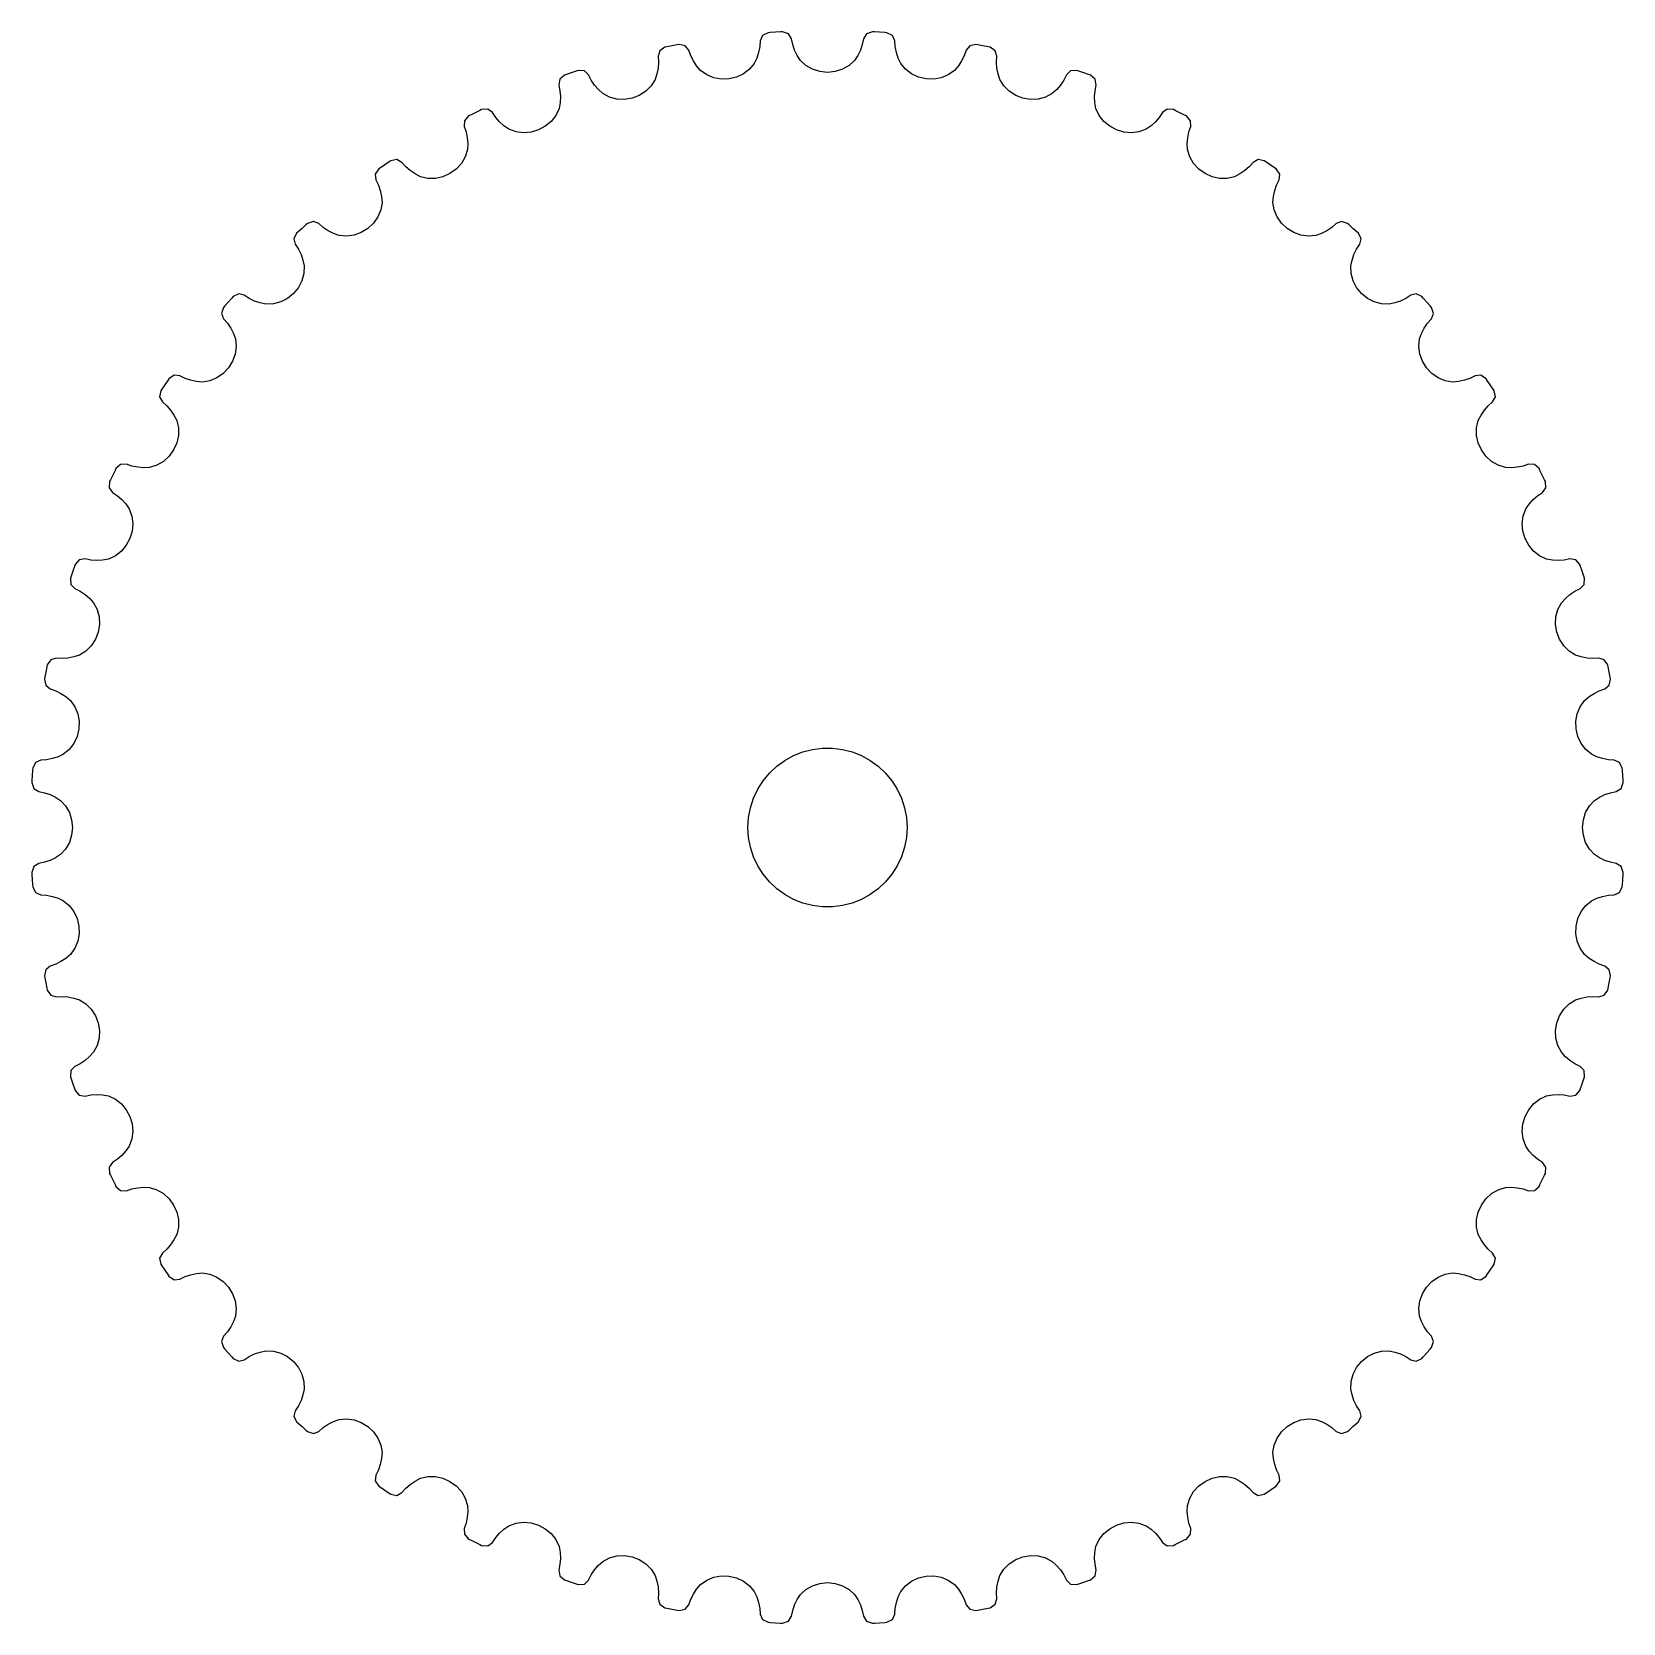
# Model space of a CAD drawing. Header units: metres. Extents: x -16 to 16, y 94 to 235.
# Drawn here: x -15 to 15, y 205 to 235 of the extents above.
import ezdxf

# ---------------------------------------------------------------- set-up
doc = ezdxf.new("R2010")
doc.units = ezdxf.units.M

msp = doc.modelspace()

# ---------------------------------------------------------------- linework, layer by layer
for p, q in [((-1.2247, 234.932), (-1.26839, 234.832)), ((-1.11827, 234.983), (-1.2247, 234.932)), ((-1.08076, 234.986), (-1.11827, 234.983)), ((-0.982666, 234.993), (-1.08076, 234.986)), ((-0.884521, 234.999), (-0.982666, 234.993)), ((-0.84697, 235.001), (-0.884521, 234.999)), ((-0.734589, 234.964), (-0.84697, 235.001)), ((-0.678375, 234.87), (-0.734589, 234.964)), ((0.734741, 234.964), (0.678375, 234.87)), ((0.84697, 235.001), (0.734741, 234.964)), ((0.884521, 234.999), (0.84697, 235.001)), ((0.982666, 234.993), (0.884521, 234.999)), ((1.08076, 234.986), (0.982666, 234.993)), ((1.11827, 234.983), (1.08076, 234.986)), ((1.22484, 234.932), (1.11827, 234.983)), ((1.26839, 234.832), (1.22484, 234.932)), ((-3.16319, 234.644), (-3.19348, 234.539)), ((-3.06439, 234.709), (-3.16319, 234.644)), ((-3.02759, 234.717), (-3.06439, 234.709)), ((-2.9312, 234.736), (-3.02759, 234.717)), ((-2.83469, 234.755), (-2.9312, 234.736)), ((-2.79773, 234.762), (-2.83469, 234.755)), ((-2.68147, 234.74), (-2.79773, 234.762)), ((-2.61356, 234.655), (-2.68147, 234.74)), ((-2.57729, 234.551), (-2.61356, 234.655)), ((-1.27646, 234.722), (-1.29799, 234.614)), ((-1.26839, 234.832), (-1.27646, 234.722)), ((-0.655991, 234.763), (-0.678375, 234.87)), ((-0.620392, 234.658), (-0.655991, 234.763)), ((-0.572189, 234.557), (-0.620392, 234.658)), ((0.620544, 234.658), (0.572357, 234.557)), ((0.656052, 234.763), (0.620544, 234.658)), ((0.678375, 234.87), (0.656052, 234.763)), ((1.2765, 234.722), (1.26839, 234.832)), ((1.29814, 234.613), (1.2765, 234.722)), ((2.61356, 234.655), (2.57733, 234.551)), ((2.68161, 234.74), (2.61356, 234.655)), ((2.79773, 234.762), (2.68161, 234.74)), ((2.83469, 234.755), (2.79773, 234.762)), ((2.9312, 234.736), (2.83469, 234.755)), ((3.02759, 234.717), (2.9312, 234.736)), ((3.06439, 234.709), (3.02759, 234.717)), ((3.16333, 234.644), (3.06439, 234.709)), ((3.19348, 234.539), (3.16333, 234.644)), ((-3.19434, 234.319), (-3.21481, 234.209)), ((-3.18712, 234.429), (-3.19434, 234.319)), ((-3.19348, 234.539), (-3.18712, 234.429)), ((-2.52832, 234.452), (-2.57729, 234.551)), ((-2.46739, 234.358), (-2.52832, 234.452)), ((-2.39519, 234.271), (-2.46739, 234.358)), ((-1.37994, 234.404), (-1.47218, 234.294)), ((-1.33263, 234.507), (-1.37994, 234.404)), ((-1.29799, 234.614), (-1.33263, 234.507)), ((-0.511993, 234.461), (-0.572189, 234.557)), ((-0.406158, 234.364), (-0.511993, 234.461)), ((-0.281647, 234.294), (-0.406158, 234.364)), ((0.406158, 234.364), (0.281647, 234.294)), ((0.511993, 234.461), (0.406158, 234.364)), ((0.572357, 234.557), (0.511993, 234.461)), ((1.33279, 234.507), (1.29814, 234.613)), ((1.37994, 234.404), (1.33279, 234.507)), ((1.47218, 234.294), (1.37994, 234.404)), ((2.46756, 234.358), (2.39519, 234.271)), ((2.52847, 234.452), (2.46756, 234.358)), ((2.57733, 234.551), (2.52847, 234.452)), ((3.18718, 234.429), (3.19348, 234.539)), ((3.19449, 234.319), (3.18718, 234.429)), ((3.21498, 234.209), (3.19449, 234.319)), ((-5.04756, 234.106), (-5.06392, 233.998)), ((-4.95808, 234.183), (-5.04756, 234.106)), ((-4.92259, 234.196), (-4.95808, 234.183)), ((-4.82957, 234.227), (-4.92259, 234.196)), ((-4.73636, 234.259), (-4.82957, 234.227)), ((-4.70062, 234.271), (-4.73636, 234.259)), ((-4.58247, 234.264), (-4.70062, 234.271)), ((-4.50403, 234.188), (-4.58247, 234.264)), ((-4.45447, 234.09), (-4.50403, 234.188)), ((-4.39299, 233.998), (-4.45447, 234.09)), ((-3.24828, 234.101), (-3.32536, 233.98)), ((-3.21481, 234.209), (-3.24828, 234.101)), ((-2.27757, 234.188), (-2.39519, 234.271)), ((-2.14494, 234.135), (-2.27757, 234.188)), ((-2.00317, 234.11), (-2.14494, 234.135)), ((-1.85823, 234.115), (-2.00317, 234.11)), ((-1.71706, 234.148), (-1.85823, 234.115)), ((-1.58646, 234.208), (-1.71706, 234.148)), ((-1.47218, 234.294), (-1.58646, 234.208)), ((-0.144287, 234.251), (-0.281647, 234.294)), ((0, 234.237), (-0.144287, 234.251)), ((0.144287, 234.251), (0, 234.237)), ((0.281647, 234.294), (0.144287, 234.251)), ((1.58646, 234.208), (1.47218, 234.294)), ((1.71706, 234.148), (1.58646, 234.208)), ((1.85823, 234.115), (1.71706, 234.148)), ((2.00317, 234.11), (1.85823, 234.115)), ((2.14494, 234.135), (2.00317, 234.11)), ((2.27757, 234.188), (2.14494, 234.135)), ((2.39519, 234.271), (2.27757, 234.188)), ((3.24828, 234.101), (3.21498, 234.209)), ((3.32536, 233.98), (3.24828, 234.101)), ((4.45453, 234.09), (4.39314, 233.998)), ((4.50403, 234.188), (4.45453, 234.09)), ((4.58261, 234.264), (4.50403, 234.188)), ((4.70062, 234.271), (4.58261, 234.264)), ((4.73636, 234.259), (4.70062, 234.271)), ((4.82957, 234.227), (4.73636, 234.259)), ((4.92259, 234.196), (4.82957, 234.227)), ((4.95808, 234.183), (4.92259, 234.196)), ((5.0477, 234.106), (4.95808, 234.183)), ((5.06392, 233.998), (5.0477, 234.106)), ((-5.06392, 233.998), (-5.04326, 233.89)), ((-5.04326, 233.89), (-5.03603, 233.78)), ((-5.03603, 233.78), (-5.04201, 233.668)), ((-4.32037, 233.913), (-4.39299, 233.998)), ((-4.2374, 233.836), (-4.32037, 233.913)), ((-4.11002, 233.769), (-4.2374, 233.836)), ((-3.97153, 233.734), (-4.11002, 233.769)), ((-3.82779, 233.728), (-3.97153, 233.734)), ((-3.68468, 233.751), (-3.82779, 233.728)), ((-3.54903, 233.803), (-3.68468, 233.751)), ((-3.42743, 233.88), (-3.54903, 233.803)), ((-3.32536, 233.98), (-3.42743, 233.88)), ((3.42743, 233.88), (3.32536, 233.98)), ((3.54903, 233.803), (3.42743, 233.88)), ((3.68468, 233.751), (3.54903, 233.803)), ((3.82779, 233.728), (3.68468, 233.751)), ((3.97153, 233.734), (3.82779, 233.728)), ((4.11002, 233.769), (3.97153, 233.734)), ((4.2374, 233.836), (4.11002, 233.769)), ((4.32054, 233.913), (4.2374, 233.836)), ((4.39314, 233.998), (4.32054, 233.913)), ((5.03616, 233.78), (5.04332, 233.89)), ((5.04216, 233.668), (5.03616, 233.78)), ((5.04332, 233.89), (5.06392, 233.998)), ((-6.73338, 233.432), (-6.76695, 233.415)), ((-6.64532, 233.475), (-6.73338, 233.432)), ((-6.55699, 233.519), (-6.64532, 233.475)), ((-6.5231, 233.535), (-6.55699, 233.519)), ((-6.40506, 233.544), (-6.5231, 233.535)), ((-6.31743, 233.479), (-6.40506, 233.544)), ((-6.25545, 233.388), (-6.31743, 233.479)), ((-5.12163, 233.426), (-5.20975, 233.313)), ((-5.06104, 233.556), (-5.12163, 233.426)), ((-5.04201, 233.668), (-5.06104, 233.556)), ((5.06104, 233.556), (5.04216, 233.668)), ((5.12163, 233.426), (5.06104, 233.556)), ((5.20975, 233.313), (5.12163, 233.426)), ((6.31743, 233.479), (6.25549, 233.388)), ((6.4052, 233.544), (6.31743, 233.479)), ((6.5231, 233.535), (6.4052, 233.544)), ((6.55699, 233.519), (6.5231, 233.535)), ((6.64532, 233.475), (6.55699, 233.519)), ((6.73338, 233.432), (6.64532, 233.475)), ((6.76695, 233.415), (6.73338, 233.432)), ((-6.84557, 233.326), (-6.84772, 233.217)), ((-6.84772, 233.217), (-6.81311, 233.113)), ((-6.76695, 233.415), (-6.84557, 233.326)), ((-6.18251, 233.305), (-6.25545, 233.388)), ((-6.09944, 233.23), (-6.18251, 233.305)), ((-6.0071, 233.164), (-6.09944, 233.23)), ((-5.87213, 233.115), (-6.0071, 233.164)), ((-5.44807, 233.153), (-5.5869, 233.111)), ((-5.32028, 233.221), (-5.44807, 233.153)), ((-5.20975, 233.313), (-5.32028, 233.221)), ((5.32028, 233.221), (5.20975, 233.313)), ((5.44807, 233.153), (5.32028, 233.221)), ((5.5869, 233.111), (5.44807, 233.153)), ((6.0071, 233.164), (5.87213, 233.115)), ((6.09959, 233.23), (6.0071, 233.164)), ((6.18265, 233.305), (6.09959, 233.23)), ((6.25549, 233.388), (6.18265, 233.305)), ((6.84569, 233.326), (6.76695, 233.415)), ((6.81316, 233.113), (6.84772, 233.217)), ((6.84772, 233.217), (6.84569, 233.326)), ((-6.81311, 233.113), (-6.79153, 233.004)), ((-6.79153, 233.004), (-6.78291, 232.893)), ((-6.78291, 232.893), (-6.7872, 232.78)), ((-5.73016, 233.098), (-5.87213, 233.115)), ((-5.5869, 233.111), (-5.73016, 233.098)), ((5.73016, 233.098), (5.5869, 233.111)), ((5.87213, 233.115), (5.73016, 233.098)), ((6.78307, 232.893), (6.79167, 233.004)), ((6.7872, 232.78), (6.78307, 232.893)), ((6.79167, 233.004), (6.81316, 233.113)), ((-8.26543, 232.547), (-8.34737, 232.493)), ((-8.23395, 232.568), (-8.26543, 232.547)), ((-8.11806, 232.592), (-8.23395, 232.568)), ((-8.02272, 232.539), (-8.11806, 232.592)), ((-7.94939, 232.457), (-8.02272, 232.539)), ((-6.90292, 232.52), (-7.0005, 232.414)), ((-6.83028, 232.643), (-6.90292, 232.52)), ((-6.7872, 232.78), (-6.83028, 232.643)), ((6.83028, 232.643), (6.7872, 232.78)), ((6.90292, 232.52), (6.83028, 232.643)), ((7.0005, 232.414), (6.90292, 232.52)), ((8.02272, 232.539), (7.94943, 232.457)), ((8.11818, 232.592), (8.02272, 232.539)), ((8.23395, 232.568), (8.11818, 232.592)), ((8.26543, 232.547), (8.23395, 232.568)), ((8.34737, 232.493), (8.26543, 232.547)), ((-8.46002, 232.417), (-8.52644, 232.319)), ((-8.52644, 232.319), (-8.51434, 232.21)), ((-8.42896, 232.438), (-8.46002, 232.417)), ((-8.34737, 232.493), (-8.42896, 232.438)), ((-7.86623, 232.384), (-7.94939, 232.457)), ((-7.77414, 232.321), (-7.86623, 232.384)), ((-7.67401, 232.268), (-7.77414, 232.321)), ((-7.53378, 232.237), (-7.67401, 232.268)), ((-7.39076, 232.238), (-7.53378, 232.237)), ((-7.25043, 232.27), (-7.39076, 232.238)), ((-7.11826, 232.329), (-7.25043, 232.27)), ((-7.0005, 232.414), (-7.11826, 232.329)), ((7.11826, 232.329), (7.0005, 232.414)), ((7.25043, 232.27), (7.11826, 232.329)), ((7.39076, 232.238), (7.25043, 232.27)), ((7.53378, 232.237), (7.39076, 232.238)), ((7.67401, 232.268), (7.53378, 232.237)), ((7.77429, 232.321), (7.67401, 232.268)), ((7.86636, 232.384), (7.77429, 232.321)), ((7.94943, 232.457), (7.86636, 232.384)), ((8.42896, 232.438), (8.34737, 232.493)), ((8.46002, 232.417), (8.42896, 232.438)), ((8.52655, 232.319), (8.46002, 232.417)), ((8.51434, 232.21), (8.52655, 232.319)), ((-8.51434, 232.21), (-8.46638, 232.111)), ((-8.46638, 232.111), (-8.43085, 232.007)), ((-8.43085, 232.007), (-8.40778, 231.897)), ((8.40791, 231.897), (8.43097, 232.007)), ((8.43097, 232.007), (8.46643, 232.111)), ((8.46643, 232.111), (8.51434, 232.21)), ((-8.42204, 231.643), (-8.478, 231.511)), ((-8.39723, 231.785), (-8.42204, 231.643)), ((-8.40778, 231.897), (-8.39723, 231.785)), ((8.39723, 231.785), (8.40791, 231.897)), ((8.42204, 231.643), (8.39723, 231.785)), ((8.478, 231.511), (8.42204, 231.643)), ((-9.83243, 231.361), (-9.90659, 231.296)), ((-9.80392, 231.385), (-9.83243, 231.361)), ((-9.69215, 231.424), (-9.80392, 231.385)), ((-9.59076, 231.385), (-9.69215, 231.424)), ((-9.50731, 231.313), (-9.59076, 231.385)), ((-8.56094, 231.394), (-8.66664, 231.295)), ((-8.478, 231.511), (-8.56094, 231.394)), ((8.56094, 231.394), (8.478, 231.511)), ((8.66664, 231.295), (8.56094, 231.394)), ((9.59076, 231.385), (9.50735, 231.313)), ((9.69226, 231.424), (9.59076, 231.385)), ((9.80392, 231.385), (9.69226, 231.424)), ((9.83243, 231.361), (9.80392, 231.385)), ((9.90659, 231.296), (9.83243, 231.361)), ((-10.0083, 231.206), (-10.0614, 231.101)), ((-10.0614, 231.101), (-10.0353, 230.995)), ((-9.9803, 231.231), (-10.0083, 231.206)), ((-9.90659, 231.296), (-9.9803, 231.231)), ((-9.41536, 231.251), (-9.50731, 231.313)), ((-9.31583, 231.201), (-9.41536, 231.251)), ((-9.20963, 231.161), (-9.31583, 231.201)), ((-9.06651, 231.149), (-9.20963, 231.161)), ((-8.9249, 231.168), (-9.06651, 231.149)), ((-8.7899, 231.218), (-8.9249, 231.168)), ((-8.66664, 231.295), (-8.7899, 231.218)), ((8.7899, 231.218), (8.66664, 231.295)), ((8.9249, 231.168), (8.7899, 231.218)), ((9.06651, 231.149), (8.9249, 231.168)), ((9.20963, 231.161), (9.06651, 231.149)), ((9.31596, 231.201), (9.20963, 231.161)), ((9.41548, 231.251), (9.31596, 231.201)), ((9.50735, 231.313), (9.41548, 231.251)), ((9.9803, 231.231), (9.90659, 231.296)), ((10.0083, 231.206), (9.9803, 231.231)), ((10.0615, 231.1), (10.0083, 231.206)), ((10.0353, 230.995), (10.0615, 231.1)), ((-10.0353, 230.995), (-9.97481, 230.903)), ((-9.97481, 230.903), (-9.9259, 230.803)), ((-9.9259, 230.803), (-9.88878, 230.698)), ((9.8889, 230.698), (9.92603, 230.803)), ((9.92603, 230.803), (9.97484, 230.903)), ((9.97484, 230.903), (10.0353, 230.995)), ((-9.86972, 230.444), (-9.908, 230.306)), ((-9.88878, 230.698), (-9.86359, 230.588)), ((-9.86359, 230.588), (-9.86972, 230.444)), ((9.86359, 230.588), (9.8889, 230.698)), ((9.86972, 230.444), (9.86359, 230.588)), ((9.908, 230.306), (9.86972, 230.444)), ((-9.9749, 230.179), (-10.0667, 230.067)), ((-9.908, 230.306), (-9.9749, 230.179)), ((9.9749, 230.179), (9.908, 230.306)), ((10.0667, 230.067), (9.9749, 230.179)), ((-11.3609, 229.832), (-11.3854, 229.804)), ((-11.2963, 229.907), (-11.3609, 229.832)), ((-11.2312, 229.98), (-11.2963, 229.907)), ((-11.2061, 230.008), (-11.2312, 229.98)), ((-11.1004, 230.062), (-11.2061, 230.008)), ((-10.9947, 230.035), (-11.1004, 230.062)), ((-10.9026, 229.975), (-10.9947, 230.035)), ((-10.8034, 229.926), (-10.9026, 229.975)), ((-10.6981, 229.889), (-10.8034, 229.926)), ((-10.5877, 229.864), (-10.6981, 229.889)), ((-10.4441, 229.87), (-10.5877, 229.864)), ((-10.3063, 229.908), (-10.4441, 229.87)), ((-10.179, 229.975), (-10.3063, 229.908)), ((-10.0667, 230.067), (-10.179, 229.975)), ((10.179, 229.975), (10.0667, 230.067)), ((10.3063, 229.908), (10.179, 229.975)), ((10.4441, 229.87), (10.3063, 229.908)), ((10.5877, 229.864), (10.4441, 229.87)), ((10.6982, 229.889), (10.5877, 229.864)), ((10.8035, 229.926), (10.6982, 229.889)), ((10.9026, 229.975), (10.8035, 229.926)), ((10.9947, 230.035), (10.9026, 229.975)), ((11.1005, 230.061), (10.9947, 230.035)), ((11.2061, 230.008), (11.1005, 230.061)), ((11.2312, 229.98), (11.2061, 230.008)), ((11.2963, 229.907), (11.2312, 229.98)), ((11.3609, 229.832), (11.2963, 229.907)), ((11.3854, 229.804), (11.3609, 229.832)), ((-11.3854, 229.804), (-11.4243, 229.692)), ((-11.4243, 229.692), (-11.3845, 229.591)), ((-11.3845, 229.591), (-11.3125, 229.507)), ((11.3126, 229.507), (11.3845, 229.591)), ((11.3845, 229.591), (11.4243, 229.692)), ((11.4243, 229.692), (11.3854, 229.804)), ((-11.3125, 229.507), (-11.2511, 229.415)), ((-11.2511, 229.415), (-11.2006, 229.316)), ((-11.2006, 229.316), (-11.1612, 229.21)), ((11.1612, 229.21), (11.2007, 229.316)), ((11.2007, 229.316), (11.2512, 229.415)), ((11.2512, 229.415), (11.3126, 229.507)), ((-11.1685, 228.925), (-11.2182, 228.79)), ((-11.1485, 229.067), (-11.1685, 228.925)), ((-11.1612, 229.21), (-11.1485, 229.067)), ((11.1485, 229.067), (11.1612, 229.21)), ((11.1685, 228.925), (11.1485, 229.067)), ((11.2182, 228.79), (11.1685, 228.925)), ((-11.2946, 228.667), (-11.3939, 228.561)), ((-11.2182, 228.79), (-11.2946, 228.667)), ((11.2946, 228.667), (11.2182, 228.79)), ((11.3939, 228.561), (11.2946, 228.667)), ((-12.4927, 228.347), (-12.5471, 228.265)), ((-12.4378, 228.429), (-12.4927, 228.347)), ((-12.4166, 228.46), (-12.4378, 228.429)), ((-12.3187, 228.527), (-12.4166, 228.46)), ((-12.2105, 228.514), (-12.3187, 228.527)), ((-12.1113, 228.466), (-12.2105, 228.514)), ((-12.0066, 228.431), (-12.1113, 228.466)), ((-11.8973, 228.408), (-12.0066, 228.431)), ((-11.7845, 228.397), (-11.8973, 228.408)), ((-11.643, 228.422), (-11.7845, 228.397)), ((-11.5114, 228.478), (-11.643, 228.422)), ((-11.3939, 228.561), (-11.5114, 228.478)), ((11.5114, 228.478), (11.3939, 228.561)), ((11.643, 228.422), (11.5114, 228.478)), ((11.7845, 228.397), (11.643, 228.422)), ((11.8974, 228.408), (11.7845, 228.397)), ((12.0067, 228.431), (11.8974, 228.408)), ((12.1113, 228.466), (12.0067, 228.431)), ((12.2105, 228.514), (12.1113, 228.466)), ((12.3188, 228.526), (12.2105, 228.514)), ((12.4166, 228.46), (12.3188, 228.526)), ((12.4378, 228.429), (12.4166, 228.46)), ((12.4927, 228.347), (12.4378, 228.429)), ((12.5471, 228.265), (12.4927, 228.347)), ((-12.5677, 228.234), (-12.5916, 228.118)), ((-12.5916, 228.118), (-12.539, 228.023)), ((-12.5471, 228.265), (-12.5677, 228.234)), ((-12.539, 228.023), (-12.4567, 227.949)), ((12.4567, 227.949), (12.539, 228.023)), ((12.539, 228.023), (12.5917, 228.118)), ((12.5677, 228.234), (12.5471, 228.265)), ((12.5917, 228.118), (12.5677, 228.234)), ((-12.4567, 227.949), (-12.3839, 227.866)), ((-12.3839, 227.866), (-12.3207, 227.774)), ((-12.3207, 227.774), (-12.2678, 227.674)), ((12.2678, 227.674), (12.3208, 227.774)), ((12.3208, 227.774), (12.3839, 227.866)), ((12.3839, 227.866), (12.4567, 227.949)), ((-12.2678, 227.674), (-12.2366, 227.534)), ((-12.2366, 227.534), (-12.2379, 227.391)), ((12.2366, 227.534), (12.2678, 227.674)), ((12.2379, 227.391), (12.2366, 227.534)), ((-12.3292, 227.118), (-12.4138, 227.001)), ((-12.2695, 227.25), (-12.3292, 227.118)), ((-12.2379, 227.391), (-12.2695, 227.25)), ((12.2695, 227.25), (12.2379, 227.391)), ((12.3292, 227.118), (12.2695, 227.25)), ((12.4138, 227.001), (12.3292, 227.118)), ((-13.3263, 226.846), (-13.4146, 226.767)), ((-13.2174, 226.848), (-13.3263, 226.846)), ((-13.1127, 226.813), (-13.2174, 226.848)), ((-12.6427, 226.83), (-12.7798, 226.787)), ((-12.5195, 226.903), (-12.6427, 226.83)), ((-12.4138, 227.001), (-12.5195, 226.903)), ((12.5195, 226.903), (12.4138, 227.001)), ((12.6427, 226.83), (12.5195, 226.903)), ((12.7798, 226.787), (12.6427, 226.83)), ((13.2174, 226.848), (13.1128, 226.813)), ((13.3264, 226.846), (13.2174, 226.848)), ((13.4146, 226.767), (13.3264, 226.846)), ((-13.5349, 226.523), (-13.5435, 226.405)), ((-13.5186, 226.557), (-13.5349, 226.523)), ((-13.4754, 226.645), (-13.5186, 226.557)), ((-13.4316, 226.733), (-13.4754, 226.645)), ((-13.4146, 226.767), (-13.4316, 226.733)), ((-13.0043, 226.792), (-13.1127, 226.813)), ((-12.893, 226.783), (-13.0043, 226.792)), ((-12.7798, 226.787), (-12.893, 226.783)), ((12.8931, 226.783), (12.7798, 226.787)), ((13.0044, 226.792), (12.8931, 226.783)), ((13.1128, 226.813), (13.0044, 226.792)), ((13.4316, 226.733), (13.4146, 226.767)), ((13.4754, 226.645), (13.4316, 226.733)), ((13.5186, 226.557), (13.4754, 226.645)), ((13.5349, 226.523), (13.5186, 226.557)), ((13.5436, 226.405), (13.5349, 226.523)), ((-13.5435, 226.405), (-13.4789, 226.317)), ((-13.4789, 226.317), (-13.3878, 226.255)), ((-13.3878, 226.255), (-13.3047, 226.183)), ((13.3047, 226.183), (13.3878, 226.255)), ((13.3878, 226.255), (13.4789, 226.317)), ((13.4789, 226.317), (13.5436, 226.405)), ((-13.3047, 226.183), (-13.2301, 226.1)), ((-13.2301, 226.1), (-13.1645, 226.007)), ((-13.1645, 226.007), (-13.1152, 225.872)), ((13.1152, 225.872), (13.1645, 226.007)), ((13.1645, 226.007), (13.2301, 226.099)), ((13.2301, 226.099), (13.3047, 226.183)), ((-13.1152, 225.872), (-13.0979, 225.73)), ((-13.0979, 225.73), (-13.1109, 225.587)), ((13.0979, 225.73), (13.1152, 225.872)), ((13.1109, 225.587), (13.0979, 225.73)), ((-13.2214, 225.32), (-13.3134, 225.21)), ((-13.1528, 225.448), (-13.2214, 225.32)), ((-13.1109, 225.587), (-13.1528, 225.448)), ((13.1528, 225.448), (13.1109, 225.587)), ((13.2214, 225.32), (13.1528, 225.448)), ((13.3134, 225.21), (13.2214, 225.32)), ((-14.1058, 225.048), (-14.1832, 224.958)), ((-13.9981, 225.064), (-14.1058, 225.048)), ((-13.8899, 225.043), (-13.9981, 225.064)), ((-13.7796, 225.036), (-13.8899, 225.043)), ((-13.6681, 225.042), (-13.7796, 225.036)), ((-13.5564, 225.061), (-13.6681, 225.042)), ((-13.4261, 225.122), (-13.5564, 225.061)), ((-13.3134, 225.21), (-13.4261, 225.122)), ((13.4261, 225.122), (13.3134, 225.21)), ((13.5564, 225.061), (13.4261, 225.122)), ((13.6682, 225.042), (13.5564, 225.061)), ((13.7796, 225.036), (13.6682, 225.042)), ((13.8899, 225.043), (13.7796, 225.036)), ((13.9981, 225.064), (13.8899, 225.043)), ((14.1059, 225.048), (13.9981, 225.064)), ((14.1832, 224.958), (14.1059, 225.048)), ((-14.2588, 224.736), (-14.2705, 224.701)), ((-14.2275, 224.83), (-14.2588, 224.736)), ((-14.1956, 224.923), (-14.2275, 224.83)), ((-14.1832, 224.958), (-14.1956, 224.923)), ((14.1956, 224.923), (14.1832, 224.958)), ((14.2275, 224.83), (14.1956, 224.923)), ((14.2588, 224.736), (14.2275, 224.83)), ((14.2705, 224.701), (14.2588, 224.736)), ((-14.2705, 224.701), (-14.2637, 224.583)), ((-14.2637, 224.583), (-14.1882, 224.504)), ((-14.1882, 224.504), (-14.0897, 224.455)), ((-14.0897, 224.455), (-13.9978, 224.393)), ((13.9979, 224.393), (14.0898, 224.454)), ((14.0898, 224.454), (14.1882, 224.504)), ((14.1882, 224.504), (14.2637, 224.582)), ((14.2637, 224.582), (14.2705, 224.701)), ((-13.9978, 224.393), (-13.9131, 224.321)), ((-13.9131, 224.321), (-13.836, 224.237)), ((-13.836, 224.237), (-13.7695, 224.11)), ((13.7695, 224.11), (13.836, 224.237)), ((13.836, 224.237), (13.9131, 224.32)), ((13.9131, 224.32), (13.9979, 224.393)), ((-13.7695, 224.11), (-13.7337, 223.972)), ((-13.728, 223.828), (-13.7514, 223.685)), ((-13.7337, 223.972), (-13.728, 223.828)), ((13.728, 223.828), (13.7337, 223.972)), ((13.7514, 223.685), (13.728, 223.828)), ((13.7337, 223.972), (13.7695, 224.11)), ((-13.8027, 223.549), (-13.8795, 223.427)), ((-13.7514, 223.685), (-13.8027, 223.549)), ((13.8027, 223.549), (13.7514, 223.685)), ((13.8795, 223.427), (13.8027, 223.549)), ((-14.2093, 223.215), (-14.319, 223.194)), ((-14.101, 223.248), (-14.2093, 223.215)), ((-13.9797, 223.325), (-14.101, 223.248)), ((-13.8795, 223.427), (-13.9797, 223.325)), ((13.9797, 223.325), (13.8795, 223.427)), ((14.101, 223.248), (13.9797, 223.325)), ((14.2093, 223.215), (14.101, 223.248)), ((14.3191, 223.194), (14.2093, 223.215)), ((-14.7362, 222.931), (-14.755, 222.835)), ((-14.7167, 223.028), (-14.7362, 222.931)), ((-14.709, 223.064), (-14.7167, 223.028)), ((-14.644, 223.163), (-14.709, 223.064)), ((-14.5393, 223.193), (-14.644, 223.163)), ((-14.4293, 223.187), (-14.5393, 223.193)), ((-14.319, 223.194), (-14.4293, 223.187)), ((14.4293, 223.187), (14.3191, 223.194)), ((14.5393, 223.193), (14.4293, 223.187)), ((14.644, 223.163), (14.5393, 223.193)), ((14.709, 223.064), (14.644, 223.163)), ((14.7167, 223.028), (14.709, 223.064)), ((14.7362, 222.931), (14.7167, 223.028)), ((14.755, 222.835), (14.7362, 222.931)), ((-14.755, 222.835), (-14.762, 222.798)), ((-14.762, 222.798), (-14.7398, 222.682)), ((-14.7398, 222.682), (-14.6547, 222.614)), ((14.6547, 222.614), (14.7399, 222.681)), ((14.7399, 222.681), (14.762, 222.798)), ((14.762, 222.798), (14.755, 222.835)), ((-14.6547, 222.614), (-14.5506, 222.577)), ((-14.5506, 222.577), (-14.4515, 222.528)), ((-14.4515, 222.528), (-14.358, 222.468)), ((-14.358, 222.468), (-14.2707, 222.395)), ((-14.2707, 222.395), (-14.1882, 222.278)), ((14.1882, 222.278), (14.2707, 222.395)), ((14.2707, 222.395), (14.358, 222.467)), ((14.358, 222.467), (14.4515, 222.528)), ((14.4515, 222.528), (14.5506, 222.577)), ((14.5506, 222.577), (14.6547, 222.614)), ((-14.1882, 222.278), (-14.1346, 222.145)), ((-14.1346, 222.145), (-14.1102, 222.003)), ((14.1102, 222.003), (14.1346, 222.145)), ((14.1346, 222.145), (14.1882, 222.278)), ((-14.1479, 221.717), (-14.2082, 221.586)), ((-14.1147, 221.858), (-14.1479, 221.717)), ((-14.1102, 222.003), (-14.1147, 221.858)), ((14.1147, 221.858), (14.1102, 222.003)), ((14.1479, 221.717), (14.1147, 221.858)), ((14.2082, 221.586), (14.1479, 221.717)), ((-14.2942, 221.472), (-14.4043, 221.38)), ((-14.2082, 221.586), (-14.2942, 221.472)), ((-0.638657, 221.357), (-0.463516, 221.427)), ((-0.463516, 221.427), (-0.281067, 221.473)), ((-0.281067, 221.473), (-0.094177, 221.497)), ((-0.094177, 221.497), (0.094177, 221.497)), ((0.094177, 221.497), (0.281067, 221.473)), ((0.281067, 221.473), (0.463516, 221.427)), ((0.463516, 221.427), (0.638657, 221.357)), ((14.2942, 221.472), (14.2082, 221.586)), ((14.4043, 221.38), (14.2942, 221.472)), ((-14.9831, 221.118), (-14.9859, 221.081)), ((-14.9316, 221.225), (-14.9831, 221.118)), ((-14.8318, 221.268), (-14.9316, 221.225)), ((-14.7219, 221.277), (-14.8318, 221.268)), ((-14.6135, 221.298), (-14.7219, 221.277)), ((-14.5074, 221.333), (-14.6135, 221.298)), ((-14.4043, 221.38), (-14.5074, 221.333)), ((-1.09344, 221.027), (-0.956131, 221.156)), ((-0.956131, 221.156), (-0.803726, 221.266)), ((-0.803726, 221.266), (-0.638657, 221.357)), ((0.638657, 221.357), (0.803726, 221.266)), ((0.803726, 221.266), (0.956131, 221.156)), ((0.956131, 221.156), (1.09344, 221.027)), ((14.5074, 221.333), (14.4043, 221.38)), ((14.6135, 221.298), (14.5074, 221.333)), ((14.7219, 221.276), (14.6135, 221.298)), ((14.8318, 221.268), (14.7219, 221.276)), ((14.9316, 221.225), (14.8318, 221.268)), ((14.9831, 221.118), (14.9316, 221.225)), ((14.9859, 221.081), (14.9831, 221.118)), ((-14.9988, 220.885), (-15.0009, 220.847)), ((-15.0009, 220.847), (-14.9638, 220.735)), ((-14.9927, 220.983), (-14.9988, 220.885)), ((-14.9859, 221.081), (-14.9927, 220.983)), ((-1.31445, 220.723), (-1.21352, 220.882)), ((-1.21352, 220.882), (-1.09344, 221.027)), ((1.09344, 221.027), (1.21352, 220.882)), ((1.21352, 220.882), (1.31445, 220.723)), ((14.9638, 220.735), (15.0009, 220.847)), ((14.9927, 220.983), (14.9859, 221.081)), ((14.9988, 220.885), (14.9927, 220.983)), ((15.0009, 220.847), (14.9988, 220.885)), ((-14.9638, 220.735), (-14.8705, 220.678)), ((-14.8705, 220.678), (-14.7626, 220.656)), ((-14.7626, 220.656), (-14.6579, 220.621)), ((-14.6579, 220.621), (-14.5572, 220.572)), ((-14.5572, 220.572), (-14.4612, 220.512)), ((-1.45287, 220.373), (-1.39465, 220.552)), ((-1.39465, 220.552), (-1.31445, 220.723)), ((1.31445, 220.723), (1.39465, 220.552)), ((1.39465, 220.552), (1.45287, 220.373)), ((14.4612, 220.512), (14.5572, 220.572)), ((14.5572, 220.572), (14.6579, 220.62)), ((14.6579, 220.62), (14.7626, 220.656)), ((14.7626, 220.656), (14.8705, 220.678)), ((14.8705, 220.678), (14.9638, 220.735)), ((-14.4612, 220.512), (-14.3641, 220.406)), ((-14.3641, 220.406), (-14.2937, 220.282)), ((-14.2937, 220.282), (-14.2509, 220.144)), ((-1.48816, 220.188), (-1.45287, 220.373)), ((1.45287, 220.373), (1.48816, 220.188)), ((14.2509, 220.144), (14.2937, 220.282)), ((14.2937, 220.282), (14.3641, 220.406)), ((14.3641, 220.406), (14.4612, 220.512)), ((-14.2509, 220.144), (-14.2365, 220)), ((-14.2365, 220), (-14.2509, 219.856)), ((-1.5, 220), (-1.48816, 220.188)), ((-1.48816, 219.812), (-1.5, 220)), ((1.48816, 220.188), (1.5, 220)), ((1.5, 220), (1.48816, 219.812)), ((14.2365, 220), (14.2509, 220.144)), ((14.2509, 219.856), (14.2365, 220)), ((-14.2937, 219.718), (-14.3641, 219.594)), ((-14.2509, 219.856), (-14.2937, 219.718)), ((-1.45287, 219.627), (-1.48816, 219.812)), ((-1.39465, 219.448), (-1.45287, 219.627)), ((1.45287, 219.627), (1.39465, 219.448)), ((1.48816, 219.812), (1.45287, 219.627)), ((14.2937, 219.718), (14.2509, 219.856)), ((14.3641, 219.594), (14.2937, 219.718)), ((-14.8705, 219.322), (-14.9638, 219.265)), ((-14.7626, 219.344), (-14.8705, 219.322)), ((-14.6579, 219.38), (-14.7626, 219.344)), ((-14.5572, 219.428), (-14.6579, 219.38)), ((-14.4612, 219.488), (-14.5572, 219.428)), ((-14.3641, 219.594), (-14.4612, 219.488)), ((-1.31445, 219.277), (-1.39465, 219.448)), ((1.39465, 219.448), (1.31445, 219.277)), ((14.4612, 219.488), (14.3641, 219.594)), ((14.5572, 219.428), (14.4612, 219.488)), ((14.6579, 219.379), (14.5572, 219.428)), ((14.7626, 219.344), (14.6579, 219.379)), ((14.8705, 219.322), (14.7626, 219.344)), ((14.9638, 219.265), (14.8705, 219.322)), ((-14.9638, 219.265), (-15.0009, 219.153)), ((-15.0009, 219.153), (-14.9988, 219.115)), ((-14.9988, 219.115), (-14.9927, 219.017)), ((-14.9927, 219.017), (-14.9859, 218.919)), ((-1.21352, 219.118), (-1.31445, 219.277)), ((-1.09344, 218.973), (-1.21352, 219.118)), ((1.21352, 219.118), (1.09344, 218.973)), ((1.31445, 219.277), (1.21352, 219.118)), ((15.0009, 219.153), (14.9638, 219.265)), ((14.9859, 218.919), (14.9927, 219.017)), ((14.9927, 219.017), (14.9988, 219.115)), ((14.9988, 219.115), (15.0009, 219.153)), ((-14.9859, 218.919), (-14.9831, 218.882)), ((-14.9831, 218.882), (-14.9316, 218.775)), ((-14.9316, 218.775), (-14.8318, 218.732)), ((-14.8318, 218.732), (-14.7219, 218.724)), ((-14.7219, 218.724), (-14.6135, 218.702)), ((-0.956131, 218.844), (-1.09344, 218.973)), ((-0.803726, 218.734), (-0.956131, 218.844)), ((-0.638657, 218.643), (-0.803726, 218.734)), ((0.803726, 218.734), (0.638657, 218.643)), ((0.956131, 218.844), (0.803726, 218.734)), ((1.09344, 218.973), (0.956131, 218.844)), ((14.6135, 218.702), (14.7219, 218.723)), ((14.7219, 218.723), (14.8318, 218.732)), ((14.8318, 218.732), (14.9316, 218.775)), ((14.9316, 218.775), (14.9831, 218.882)), ((14.9831, 218.882), (14.9859, 218.919)), ((-14.6135, 218.702), (-14.5074, 218.667)), ((-14.5074, 218.667), (-14.4043, 218.62)), ((-14.4043, 218.62), (-14.2942, 218.528)), ((-14.2942, 218.528), (-14.2082, 218.414)), ((-0.463516, 218.573), (-0.638657, 218.643)), ((-0.281067, 218.527), (-0.463516, 218.573)), ((-0.094177, 218.503), (-0.281067, 218.527)), ((0.094177, 218.503), (-0.094177, 218.503)), ((0.281067, 218.527), (0.094177, 218.503)), ((0.463516, 218.573), (0.281067, 218.527)), ((0.638657, 218.643), (0.463516, 218.573)), ((14.2082, 218.414), (14.2942, 218.528)), ((14.2942, 218.528), (14.4043, 218.62)), ((14.4043, 218.62), (14.5074, 218.667)), ((14.5074, 218.667), (14.6135, 218.702)), ((-14.2082, 218.414), (-14.1479, 218.283)), ((-14.1479, 218.283), (-14.1147, 218.142)), ((-14.1147, 218.142), (-14.1102, 217.997)), ((14.1102, 217.997), (14.1147, 218.142)), ((14.1147, 218.142), (14.1479, 218.283)), ((14.1479, 218.283), (14.2082, 218.414)), ((-14.1346, 217.855), (-14.1882, 217.722)), ((-14.1102, 217.997), (-14.1346, 217.855)), ((14.1346, 217.855), (14.1102, 217.997)), ((14.1882, 217.722), (14.1346, 217.855)), ((-14.358, 217.533), (-14.4515, 217.472)), ((-14.2707, 217.605), (-14.358, 217.533)), ((-14.1882, 217.722), (-14.2707, 217.605)), ((14.2707, 217.605), (14.1882, 217.722)), ((14.358, 217.532), (14.2707, 217.605)), ((14.4515, 217.472), (14.358, 217.532)), ((-14.7399, 217.319), (-14.762, 217.202)), ((-14.6547, 217.386), (-14.7399, 217.319)), ((-14.5506, 217.423), (-14.6547, 217.386)), ((-14.4515, 217.472), (-14.5506, 217.423)), ((14.5506, 217.423), (14.4515, 217.472)), ((14.6547, 217.386), (14.5506, 217.423)), ((14.7398, 217.318), (14.6547, 217.386)), ((14.762, 217.202), (14.7398, 217.318)), ((-14.762, 217.202), (-14.755, 217.165)), ((-14.755, 217.165), (-14.7362, 217.069)), ((-14.7362, 217.069), (-14.7167, 216.972)), ((-14.7167, 216.972), (-14.709, 216.936)), ((-14.709, 216.936), (-14.644, 216.837)), ((14.644, 216.837), (14.709, 216.936)), ((14.709, 216.936), (14.7167, 216.972)), ((14.7167, 216.972), (14.7362, 217.069)), ((14.7362, 217.069), (14.755, 217.165)), ((14.755, 217.165), (14.762, 217.202)), ((-14.644, 216.837), (-14.5393, 216.807)), ((-14.5393, 216.807), (-14.4293, 216.813)), ((-14.4293, 216.813), (-14.3191, 216.806)), ((-14.3191, 216.806), (-14.2093, 216.785)), ((-14.2093, 216.785), (-14.101, 216.752)), ((-14.101, 216.752), (-13.9797, 216.675)), ((-13.9797, 216.675), (-13.8795, 216.573)), ((13.8795, 216.573), (13.9797, 216.675)), ((13.9797, 216.675), (14.101, 216.752)), ((14.101, 216.752), (14.2093, 216.785)), ((14.2093, 216.785), (14.319, 216.806)), ((14.319, 216.806), (14.4293, 216.813)), ((14.4293, 216.813), (14.5393, 216.807)), ((14.5393, 216.807), (14.644, 216.837)), ((-13.8795, 216.573), (-13.8027, 216.451)), ((-13.8027, 216.451), (-13.7514, 216.315)), ((-13.7514, 216.315), (-13.728, 216.172)), ((13.728, 216.172), (13.7514, 216.315)), ((13.7514, 216.315), (13.8027, 216.451)), ((13.8027, 216.451), (13.8795, 216.573)), ((-13.7337, 216.028), (-13.7695, 215.89)), ((-13.728, 216.172), (-13.7337, 216.028)), ((13.7337, 216.028), (13.728, 216.172)), ((13.7695, 215.89), (13.7337, 216.028)), ((-13.836, 215.763), (-13.9131, 215.68)), ((-13.7695, 215.89), (-13.836, 215.763)), ((13.836, 215.763), (13.7695, 215.89)), ((13.9131, 215.679), (13.836, 215.763)), ((-14.2637, 215.418), (-14.2705, 215.299)), ((-14.1882, 215.496), (-14.2637, 215.418)), ((-14.0898, 215.546), (-14.1882, 215.496)), ((-13.9979, 215.607), (-14.0898, 215.546)), ((-13.9131, 215.68), (-13.9979, 215.607)), ((13.9978, 215.607), (13.9131, 215.679)), ((14.0897, 215.545), (13.9978, 215.607)), ((14.1882, 215.496), (14.0897, 215.545)), ((14.2637, 215.417), (14.1882, 215.496)), ((14.2705, 215.299), (14.2637, 215.417)), ((-14.2705, 215.299), (-14.2588, 215.264)), ((-14.2588, 215.264), (-14.2275, 215.17)), ((-14.2275, 215.17), (-14.1956, 215.077)), ((14.1956, 215.077), (14.2275, 215.17)), ((14.2275, 215.17), (14.2588, 215.264)), ((14.2588, 215.264), (14.2705, 215.299)), ((-14.1956, 215.077), (-14.1832, 215.042)), ((-14.1832, 215.042), (-14.1059, 214.952)), ((-14.1059, 214.952), (-13.9981, 214.936)), ((-13.9981, 214.936), (-13.8899, 214.957)), ((-13.8899, 214.957), (-13.7796, 214.964)), ((-13.7796, 214.964), (-13.6682, 214.958)), ((-13.6682, 214.958), (-13.5564, 214.939)), ((-13.5564, 214.939), (-13.4261, 214.878)), ((-13.4261, 214.878), (-13.3134, 214.79)), ((13.3134, 214.79), (13.4261, 214.878)), ((13.4261, 214.878), (13.5564, 214.939)), ((13.5564, 214.939), (13.6681, 214.958)), ((13.6681, 214.958), (13.7796, 214.964)), ((13.7796, 214.964), (13.8899, 214.957)), ((13.8899, 214.957), (13.9981, 214.936)), ((13.9981, 214.936), (14.1058, 214.952)), ((14.1058, 214.952), (14.1832, 215.042)), ((14.1832, 215.042), (14.1956, 215.077)), ((-13.3134, 214.79), (-13.2214, 214.68)), ((-13.2214, 214.68), (-13.1528, 214.552)), ((-13.1528, 214.552), (-13.1109, 214.413)), ((13.1109, 214.413), (13.1528, 214.552)), ((13.1528, 214.552), (13.2214, 214.68)), ((13.2214, 214.68), (13.3134, 214.79)), ((-13.0979, 214.27), (-13.1152, 214.128)), ((-13.1109, 214.413), (-13.0979, 214.27)), ((13.0979, 214.27), (13.1109, 214.413)), ((13.1152, 214.128), (13.0979, 214.27)), ((-13.1645, 213.993), (-13.2301, 213.901)), ((-13.1152, 214.128), (-13.1645, 213.993)), ((13.1645, 213.993), (13.1152, 214.128)), ((13.2301, 213.9), (13.1645, 213.993)), ((-13.4789, 213.683), (-13.5436, 213.595)), ((-13.3878, 213.745), (-13.4789, 213.683)), ((-13.3047, 213.817), (-13.3878, 213.745)), ((-13.2301, 213.901), (-13.3047, 213.817)), ((13.3047, 213.817), (13.2301, 213.9)), ((13.3878, 213.745), (13.3047, 213.817)), ((13.4789, 213.683), (13.3878, 213.745)), ((13.5435, 213.595), (13.4789, 213.683)), ((-13.5436, 213.595), (-13.5349, 213.477)), ((-13.5349, 213.477), (-13.5186, 213.443)), ((-13.5186, 213.443), (-13.4754, 213.355)), ((-13.4754, 213.355), (-13.4316, 213.267)), ((13.4316, 213.267), (13.4754, 213.355)), ((13.4754, 213.355), (13.5186, 213.443)), ((13.5186, 213.443), (13.5349, 213.477)), ((13.5349, 213.477), (13.5435, 213.595)), ((-13.4316, 213.267), (-13.4146, 213.233)), ((-13.4146, 213.233), (-13.3264, 213.154)), ((-13.3264, 213.154), (-13.2174, 213.152)), ((-13.2174, 213.152), (-13.1128, 213.187)), ((-13.1128, 213.187), (-13.0044, 213.208)), ((-13.0044, 213.208), (-12.8931, 213.217)), ((-12.8931, 213.217), (-12.7798, 213.213)), ((-12.7798, 213.213), (-12.6427, 213.17)), ((-12.6427, 213.17), (-12.5195, 213.097)), ((-12.5195, 213.097), (-12.4138, 212.999)), ((12.4138, 212.999), (12.5195, 213.097)), ((12.5195, 213.097), (12.6427, 213.17)), ((12.6427, 213.17), (12.7798, 213.213)), ((12.7798, 213.213), (12.893, 213.217)), ((12.893, 213.217), (13.0043, 213.208)), ((13.0043, 213.208), (13.1127, 213.187)), ((13.1127, 213.187), (13.2174, 213.152)), ((13.2174, 213.152), (13.3263, 213.154)), ((13.3263, 213.154), (13.4146, 213.233)), ((13.4146, 213.233), (13.4316, 213.267)), ((-12.4138, 212.999), (-12.3292, 212.882)), ((-12.3292, 212.882), (-12.2695, 212.75)), ((-12.2695, 212.75), (-12.2379, 212.609)), ((12.2379, 212.609), (12.2695, 212.75)), ((12.2695, 212.75), (12.3292, 212.882)), ((12.3292, 212.882), (12.4138, 212.999)), ((-12.2366, 212.466), (-12.2678, 212.326)), ((-12.2379, 212.609), (-12.2366, 212.466)), ((12.2366, 212.466), (12.2379, 212.609)), ((12.2678, 212.326), (12.2366, 212.466)), ((-12.3839, 212.134), (-12.4567, 212.051)), ((-12.3208, 212.226), (-12.3839, 212.134)), ((-12.2678, 212.326), (-12.3208, 212.226)), ((12.3207, 212.226), (12.2678, 212.326)), ((12.3839, 212.134), (12.3207, 212.226)), ((12.4567, 212.051), (12.3839, 212.134)), ((-12.539, 211.977), (-12.5917, 211.882)), ((-12.5917, 211.882), (-12.5677, 211.766)), ((-12.4567, 212.051), (-12.539, 211.977)), ((12.539, 211.977), (12.4567, 212.051)), ((12.5916, 211.882), (12.539, 211.977)), ((12.5677, 211.766), (12.5916, 211.882)), ((-12.5677, 211.766), (-12.5471, 211.735)), ((-12.5471, 211.735), (-12.4927, 211.653)), ((-12.4927, 211.653), (-12.4378, 211.571)), ((-12.4378, 211.571), (-12.4166, 211.54)), ((-12.4166, 211.54), (-12.3188, 211.474)), ((-12.2105, 211.486), (-12.1113, 211.534)), ((-12.1113, 211.534), (-12.0067, 211.569)), ((-12.0067, 211.569), (-11.8974, 211.592)), ((-11.8974, 211.592), (-11.7845, 211.603)), ((-11.7845, 211.603), (-11.643, 211.578)), ((-11.643, 211.578), (-11.5114, 211.522)), ((-11.5114, 211.522), (-11.3939, 211.439)), ((11.3939, 211.439), (11.5114, 211.522)), ((11.5114, 211.522), (11.643, 211.578)), ((11.643, 211.578), (11.7845, 211.603)), ((11.7845, 211.603), (11.8973, 211.592)), ((11.8973, 211.592), (12.0066, 211.569)), ((12.0066, 211.569), (12.1113, 211.534)), ((12.1113, 211.534), (12.2105, 211.486)), ((12.3187, 211.473), (12.4166, 211.54)), ((12.4166, 211.54), (12.4378, 211.571)), ((12.4378, 211.571), (12.4927, 211.653)), ((12.4927, 211.653), (12.5471, 211.735)), ((12.5471, 211.735), (12.5677, 211.766)), ((-12.3188, 211.474), (-12.2105, 211.486)), ((-11.3939, 211.439), (-11.2946, 211.333)), ((-11.2946, 211.333), (-11.2182, 211.21)), ((11.2182, 211.21), (11.2946, 211.333)), ((11.2946, 211.333), (11.3939, 211.439)), ((12.2105, 211.486), (12.3187, 211.473)), ((-11.2182, 211.21), (-11.1685, 211.075)), ((-11.1685, 211.075), (-11.1485, 210.933)), ((-11.1485, 210.933), (-11.1612, 210.79)), ((11.1485, 210.933), (11.1685, 211.075)), ((11.1612, 210.79), (11.1485, 210.933)), ((11.1685, 211.075), (11.2182, 211.21)), ((-11.2007, 210.684), (-11.2512, 210.585)), ((-11.1612, 210.79), (-11.2007, 210.684)), ((11.2006, 210.684), (11.1612, 210.79)), ((11.2511, 210.585), (11.2006, 210.684)), ((-11.3845, 210.409), (-11.4243, 210.308)), ((-11.3126, 210.493), (-11.3845, 210.409)), ((-11.2512, 210.585), (-11.3126, 210.493)), ((11.3125, 210.493), (11.2511, 210.585)), ((11.3845, 210.409), (11.3125, 210.493)), ((11.4243, 210.308), (11.3845, 210.409)), ((-11.4243, 210.308), (-11.3854, 210.196)), ((-11.3854, 210.196), (-11.3609, 210.168)), ((-11.3609, 210.168), (-11.2963, 210.093)), ((-11.2963, 210.093), (-11.2312, 210.02)), ((-11.2312, 210.02), (-11.2061, 209.992)), ((-10.9947, 209.965), (-10.9026, 210.025)), ((-10.9026, 210.025), (-10.8035, 210.074)), ((-10.8035, 210.074), (-10.6982, 210.111)), ((-10.6982, 210.111), (-10.5877, 210.136)), ((-10.5877, 210.136), (-10.4441, 210.13)), ((-10.4441, 210.13), (-10.3063, 210.092)), ((-10.3063, 210.092), (-10.179, 210.025)), ((-10.179, 210.025), (-10.0667, 209.933)), ((10.0667, 209.933), (10.179, 210.025)), ((10.179, 210.025), (10.3063, 210.092)), ((10.3063, 210.092), (10.4441, 210.13)), ((10.4441, 210.13), (10.5877, 210.136)), ((10.5877, 210.136), (10.6981, 210.111)), ((10.6981, 210.111), (10.8034, 210.074)), ((10.8034, 210.074), (10.9026, 210.025)), ((10.9026, 210.025), (10.9947, 209.965)), ((11.2061, 209.992), (11.2312, 210.02)), ((11.2312, 210.02), (11.2963, 210.093)), ((11.2963, 210.093), (11.3609, 210.168)), ((11.3609, 210.168), (11.3854, 210.196)), ((11.3854, 210.196), (11.4243, 210.308)), ((-11.2061, 209.992), (-11.1005, 209.939)), ((-11.1005, 209.939), (-10.9947, 209.965)), ((-10.0667, 209.933), (-9.9749, 209.821)), ((-9.9749, 209.821), (-9.908, 209.694)), ((9.908, 209.694), (9.9749, 209.821)), ((9.9749, 209.821), (10.0667, 209.933)), ((10.9947, 209.965), (11.1004, 209.938)), ((11.1004, 209.938), (11.2061, 209.992)), ((-9.908, 209.694), (-9.86972, 209.556)), ((-9.86972, 209.556), (-9.86359, 209.412)), ((9.86359, 209.412), (9.86972, 209.556)), ((9.86972, 209.556), (9.908, 209.694)), ((-9.92603, 209.197), (-9.97484, 209.097)), ((-9.8889, 209.302), (-9.92603, 209.197)), ((-9.86359, 209.412), (-9.8889, 209.302)), ((9.88878, 209.302), (9.86359, 209.412)), ((9.9259, 209.197), (9.88878, 209.302)), ((9.97481, 209.097), (9.9259, 209.197)), ((-10.0353, 209.005), (-10.0615, 208.9)), ((-10.0615, 208.9), (-10.0083, 208.794)), ((-9.97484, 209.097), (-10.0353, 209.005)), ((-9.31596, 208.799), (-9.20963, 208.839)), ((-9.20963, 208.839), (-9.06651, 208.851)), ((-9.06651, 208.851), (-8.9249, 208.832)), ((-8.9249, 208.832), (-8.7899, 208.782)), ((8.7899, 208.782), (8.9249, 208.832)), ((8.9249, 208.832), (9.06651, 208.851)), ((9.06651, 208.851), (9.20963, 208.839)), ((9.20963, 208.839), (9.31583, 208.799)), ((10.0353, 209.005), (9.97481, 209.097)), ((10.0083, 208.794), (10.0614, 208.899)), ((10.0614, 208.899), (10.0353, 209.005)), ((-10.0083, 208.794), (-9.9803, 208.769)), ((-9.9803, 208.769), (-9.90659, 208.704)), ((-9.90659, 208.704), (-9.83243, 208.639)), ((-9.83243, 208.639), (-9.80392, 208.615)), ((-9.80392, 208.615), (-9.69226, 208.576)), ((-9.69226, 208.576), (-9.59076, 208.615)), ((-9.59076, 208.615), (-9.50735, 208.687)), ((-9.50735, 208.687), (-9.41548, 208.749)), ((-9.41548, 208.749), (-9.31596, 208.799)), ((-8.7899, 208.782), (-8.66664, 208.705)), ((-8.66664, 208.705), (-8.56094, 208.606)), ((-8.56094, 208.606), (-8.478, 208.489)), ((8.478, 208.489), (8.56094, 208.606)), ((8.56094, 208.606), (8.66664, 208.705)), ((8.66664, 208.705), (8.7899, 208.782)), ((9.31583, 208.799), (9.41536, 208.749)), ((9.41536, 208.749), (9.50731, 208.687)), ((9.50731, 208.687), (9.59076, 208.615)), ((9.59076, 208.615), (9.69215, 208.576)), ((9.69215, 208.576), (9.80392, 208.615)), ((9.80392, 208.615), (9.83243, 208.639)), ((9.83243, 208.639), (9.90659, 208.704)), ((9.90659, 208.704), (9.9803, 208.769)), ((9.9803, 208.769), (10.0083, 208.794)), ((-8.478, 208.489), (-8.42204, 208.357)), ((-8.42204, 208.357), (-8.39723, 208.215)), ((-8.39723, 208.215), (-8.40791, 208.103)), ((8.39723, 208.215), (8.42204, 208.357)), ((8.40778, 208.103), (8.39723, 208.215)), ((8.42204, 208.357), (8.478, 208.489)), ((-8.43097, 207.993), (-8.46643, 207.889)), ((-8.40791, 208.103), (-8.43097, 207.993)), ((8.43085, 207.993), (8.40778, 208.103)), ((8.46638, 207.889), (8.43085, 207.993)), ((-8.51434, 207.79), (-8.52655, 207.681)), ((-8.52655, 207.681), (-8.46002, 207.583)), ((-8.46643, 207.889), (-8.51434, 207.79)), ((-7.94943, 207.543), (-7.86636, 207.616)), ((-7.86636, 207.616), (-7.77429, 207.679)), ((-7.77429, 207.679), (-7.67401, 207.732)), ((-7.67401, 207.732), (-7.53378, 207.763)), ((-7.53378, 207.763), (-7.39076, 207.762)), ((-7.39076, 207.762), (-7.25043, 207.73)), ((-7.25043, 207.73), (-7.11826, 207.671)), ((-7.11826, 207.671), (-7.0005, 207.586)), ((7.0005, 207.586), (7.11826, 207.671)), ((7.11826, 207.671), (7.25043, 207.73)), ((7.25043, 207.73), (7.39076, 207.762)), ((7.39076, 207.762), (7.53378, 207.763)), ((7.53378, 207.763), (7.67401, 207.732)), ((7.67401, 207.732), (7.77414, 207.679)), ((7.77414, 207.679), (7.86623, 207.616)), ((7.86623, 207.616), (7.94939, 207.543)), ((8.46002, 207.583), (8.52644, 207.681)), ((8.51434, 207.79), (8.46638, 207.889)), ((8.52644, 207.681), (8.51434, 207.79)), ((-8.46002, 207.583), (-8.42896, 207.562)), ((-8.42896, 207.562), (-8.34737, 207.507)), ((-8.34737, 207.507), (-8.26543, 207.453)), ((-8.26543, 207.453), (-8.23395, 207.432)), ((-8.23395, 207.432), (-8.11818, 207.408)), ((-8.11818, 207.408), (-8.02272, 207.461)), ((-8.02272, 207.461), (-7.94943, 207.543)), ((-7.0005, 207.586), (-6.90292, 207.48)), ((-6.90292, 207.48), (-6.83028, 207.357)), ((-6.83028, 207.357), (-6.7872, 207.22)), ((6.7872, 207.22), (6.83028, 207.357)), ((6.83028, 207.357), (6.90292, 207.48)), ((6.90292, 207.48), (7.0005, 207.586)), ((7.94939, 207.543), (8.02272, 207.461)), ((8.02272, 207.461), (8.11806, 207.408)), ((8.11806, 207.408), (8.23395, 207.432)), ((8.23395, 207.432), (8.26543, 207.453)), ((8.26543, 207.453), (8.34737, 207.507)), ((8.34737, 207.507), (8.42896, 207.562)), ((8.42896, 207.562), (8.46002, 207.583)), ((-6.78307, 207.107), (-6.79167, 206.996)), ((-6.7872, 207.22), (-6.78307, 207.107)), ((6.78291, 207.107), (6.7872, 207.22)), ((6.79153, 206.996), (6.78291, 207.107)), ((-6.81316, 206.887), (-6.84772, 206.783)), ((-6.84772, 206.783), (-6.84569, 206.674)), ((-6.79167, 206.996), (-6.81316, 206.887)), ((-6.18265, 206.695), (-6.09959, 206.77)), ((-6.09959, 206.77), (-6.0071, 206.836)), ((-6.0071, 206.836), (-5.87213, 206.885)), ((-5.87213, 206.885), (-5.73016, 206.902)), ((-5.73016, 206.902), (-5.5869, 206.889)), ((-5.5869, 206.889), (-5.44807, 206.847)), ((-5.44807, 206.847), (-5.32028, 206.779)), ((-5.32028, 206.779), (-5.20975, 206.687)), ((5.20975, 206.687), (5.32028, 206.779)), ((5.32028, 206.779), (5.44807, 206.847)), ((5.44807, 206.847), (5.5869, 206.889)), ((5.5869, 206.889), (5.73016, 206.902)), ((5.73016, 206.902), (5.87213, 206.885)), ((5.87213, 206.885), (6.0071, 206.836)), ((6.0071, 206.836), (6.09944, 206.77)), ((6.09944, 206.77), (6.18251, 206.695)), ((6.81311, 206.887), (6.79153, 206.996)), ((6.84772, 206.783), (6.81311, 206.887)), ((6.84557, 206.674), (6.84772, 206.783)), ((-6.84569, 206.674), (-6.76695, 206.585)), ((-6.76695, 206.585), (-6.73338, 206.568)), ((-6.73338, 206.568), (-6.64532, 206.525)), ((-6.64532, 206.525), (-6.55699, 206.481)), ((-6.55699, 206.481), (-6.5231, 206.465)), ((-6.5231, 206.465), (-6.4052, 206.456)), ((-6.4052, 206.456), (-6.31743, 206.521)), ((-6.31743, 206.521), (-6.25549, 206.612)), ((-6.25549, 206.612), (-6.18265, 206.695)), ((-5.20975, 206.687), (-5.12163, 206.574)), ((-5.12163, 206.574), (-5.06104, 206.444)), ((-5.06104, 206.444), (-5.04216, 206.332)), ((5.04201, 206.332), (5.06104, 206.444)), ((5.06104, 206.444), (5.12163, 206.574)), ((5.12163, 206.574), (5.20975, 206.687)), ((6.18251, 206.695), (6.25545, 206.612)), ((6.25545, 206.612), (6.31743, 206.521)), ((6.31743, 206.521), (6.40506, 206.456)), ((6.40506, 206.456), (6.5231, 206.465)), ((6.5231, 206.465), (6.55699, 206.481)), ((6.55699, 206.481), (6.64532, 206.525)), ((6.64532, 206.525), (6.73338, 206.568)), ((6.73338, 206.568), (6.76695, 206.585)), ((6.76695, 206.585), (6.84557, 206.674)), ((-5.03616, 206.22), (-5.04332, 206.11)), ((-5.04216, 206.332), (-5.03616, 206.22)), ((-4.32054, 206.087), (-4.2374, 206.164)), ((-4.2374, 206.164), (-4.11002, 206.231)), ((-4.11002, 206.231), (-3.97153, 206.266)), ((-3.97153, 206.266), (-3.82779, 206.272)), ((-3.82779, 206.272), (-3.68468, 206.249)), ((-3.68468, 206.249), (-3.54903, 206.197)), ((-3.54903, 206.197), (-3.42743, 206.12)), ((-3.42743, 206.12), (-3.32536, 206.02)), ((3.32536, 206.02), (3.42743, 206.12)), ((3.42743, 206.12), (3.54903, 206.197)), ((3.54903, 206.197), (3.68468, 206.249)), ((3.68468, 206.249), (3.82779, 206.272)), ((3.82779, 206.272), (3.97153, 206.266)), ((3.97153, 206.266), (4.11002, 206.231)), ((4.11002, 206.231), (4.2374, 206.164)), ((4.2374, 206.164), (4.32037, 206.087)), ((5.03603, 206.22), (5.04201, 206.332)), ((5.04326, 206.11), (5.03603, 206.22)), ((-5.04332, 206.11), (-5.06392, 206.002)), ((-5.06392, 206.002), (-5.0477, 205.894)), ((-5.0477, 205.894), (-4.95808, 205.817)), ((-4.95808, 205.817), (-4.92259, 205.804)), ((-4.50403, 205.812), (-4.45453, 205.91)), ((-4.45453, 205.91), (-4.39314, 206.002)), ((-4.39314, 206.002), (-4.32054, 206.087)), ((-3.32536, 206.02), (-3.24828, 205.899)), ((-3.24828, 205.899), (-3.21498, 205.791)), ((-2.27757, 205.812), (-2.14494, 205.865)), ((-2.14494, 205.865), (-2.00317, 205.89)), ((-2.00317, 205.89), (-1.85823, 205.885)), ((-1.85823, 205.885), (-1.71706, 205.852)), ((-1.71706, 205.852), (-1.58646, 205.792)), ((1.58646, 205.792), (1.71706, 205.852)), ((1.71706, 205.852), (1.85823, 205.885)), ((1.85823, 205.885), (2.00317, 205.89)), ((2.00317, 205.89), (2.14494, 205.865)), ((2.14494, 205.865), (2.27757, 205.812)), ((3.21481, 205.791), (3.24828, 205.899)), ((3.24828, 205.899), (3.32536, 206.02)), ((4.32037, 206.087), (4.39299, 206.002)), ((4.39299, 206.002), (4.45447, 205.91)), ((4.45447, 205.91), (4.50403, 205.812)), ((4.92259, 205.804), (4.95808, 205.817)), ((4.95808, 205.817), (5.04756, 205.894)), ((5.06392, 206.002), (5.04326, 206.11)), ((5.04756, 205.894), (5.06392, 206.002)), ((-4.92259, 205.804), (-4.82957, 205.773)), ((-4.82957, 205.773), (-4.73636, 205.741)), ((-4.73636, 205.741), (-4.70062, 205.729)), ((-4.70062, 205.729), (-4.58261, 205.736)), ((-4.58261, 205.736), (-4.50403, 205.812)), ((-3.21498, 205.791), (-3.19449, 205.681)), ((-3.19449, 205.681), (-3.18718, 205.571)), ((-3.18718, 205.571), (-3.19348, 205.461)), ((-2.57733, 205.449), (-2.52847, 205.548)), ((-2.52847, 205.548), (-2.46756, 205.642)), ((-2.46756, 205.642), (-2.39519, 205.729)), ((-2.39519, 205.729), (-2.27757, 205.812)), ((-1.58646, 205.792), (-1.47218, 205.706)), ((-1.47218, 205.706), (-1.37994, 205.596)), ((-1.37994, 205.596), (-1.33279, 205.493)), ((-0.572357, 205.443), (-0.511993, 205.539)), ((-0.511993, 205.539), (-0.406158, 205.636)), ((-0.406158, 205.636), (-0.281647, 205.706)), ((-0.281647, 205.706), (-0.144287, 205.749)), ((-0.144287, 205.749), (0, 205.763)), ((0, 205.763), (0.144287, 205.749)), ((0.144287, 205.749), (0.281647, 205.706)), ((0.281647, 205.706), (0.406158, 205.636)), ((0.406158, 205.636), (0.511993, 205.539)), ((0.511993, 205.539), (0.572189, 205.443)), ((1.33263, 205.493), (1.37994, 205.596)), ((1.37994, 205.596), (1.47218, 205.706)), ((1.47218, 205.706), (1.58646, 205.792)), ((2.27757, 205.812), (2.39519, 205.729)), ((2.39519, 205.729), (2.46739, 205.642)), ((2.46739, 205.642), (2.52832, 205.548)), ((2.52832, 205.548), (2.57729, 205.449)), ((3.18712, 205.571), (3.19434, 205.681)), ((3.19348, 205.461), (3.18712, 205.571)), ((3.19434, 205.681), (3.21481, 205.791)), ((4.50403, 205.812), (4.58247, 205.736)), ((4.58247, 205.736), (4.70062, 205.729)), ((4.70062, 205.729), (4.73636, 205.741)), ((4.73636, 205.741), (4.82957, 205.773)), ((4.82957, 205.773), (4.92259, 205.804)), ((-3.19348, 205.461), (-3.16333, 205.356)), ((-3.16333, 205.356), (-3.06439, 205.291)), ((-3.06439, 205.291), (-3.02759, 205.283)), ((-3.02759, 205.283), (-2.9312, 205.264)), ((-2.9312, 205.264), (-2.83469, 205.245)), ((-2.83469, 205.245), (-2.79773, 205.238)), ((-2.79773, 205.238), (-2.68161, 205.26)), ((-2.68161, 205.26), (-2.61356, 205.345)), ((-2.61356, 205.345), (-2.57733, 205.449)), ((-1.33279, 205.493), (-1.29814, 205.387)), ((-1.29814, 205.387), (-1.2765, 205.278)), ((-1.2765, 205.278), (-1.26839, 205.168)), ((-0.678375, 205.13), (-0.656052, 205.237)), ((-0.656052, 205.237), (-0.620544, 205.342)), ((-0.620544, 205.342), (-0.572357, 205.443)), ((0.572189, 205.443), (0.620392, 205.342)), ((0.620392, 205.342), (0.655991, 205.237)), ((0.655991, 205.237), (0.678375, 205.13)), ((1.26839, 205.168), (1.27646, 205.278)), ((1.27646, 205.278), (1.29799, 205.386)), ((1.29799, 205.386), (1.33263, 205.493)), ((2.57729, 205.449), (2.61356, 205.345)), ((2.61356, 205.345), (2.68147, 205.26)), ((2.68147, 205.26), (2.79773, 205.238)), ((2.79773, 205.238), (2.83469, 205.245)), ((2.83469, 205.245), (2.9312, 205.264)), ((2.9312, 205.264), (3.02759, 205.283)), ((3.02759, 205.283), (3.06439, 205.291)), ((3.06439, 205.291), (3.16319, 205.356)), ((3.16319, 205.356), (3.19348, 205.461)), ((-1.26839, 205.168), (-1.22484, 205.068)), ((-1.22484, 205.068), (-1.11827, 205.017)), ((-1.11827, 205.017), (-1.08076, 205.014)), ((-1.08076, 205.014), (-0.982666, 205.007)), ((-0.982666, 205.007), (-0.884521, 205.001)), ((-0.884521, 205.001), (-0.84697, 204.999)), ((-0.84697, 204.999), (-0.734741, 205.036)), ((-0.734741, 205.036), (-0.678375, 205.13)), ((0.678375, 205.13), (0.734589, 205.036)), ((0.734589, 205.036), (0.84697, 204.999)), ((0.84697, 204.999), (0.884521, 205.001)), ((0.884521, 205.001), (0.982666, 205.007)), ((0.982666, 205.007), (1.08076, 205.014)), ((1.08076, 205.014), (1.11827, 205.017)), ((1.11827, 205.017), (1.2247, 205.068)), ((1.2247, 205.068), (1.26839, 205.168))]:
    msp.add_line(p, q)

doc.saveas('drawing.dxf')
